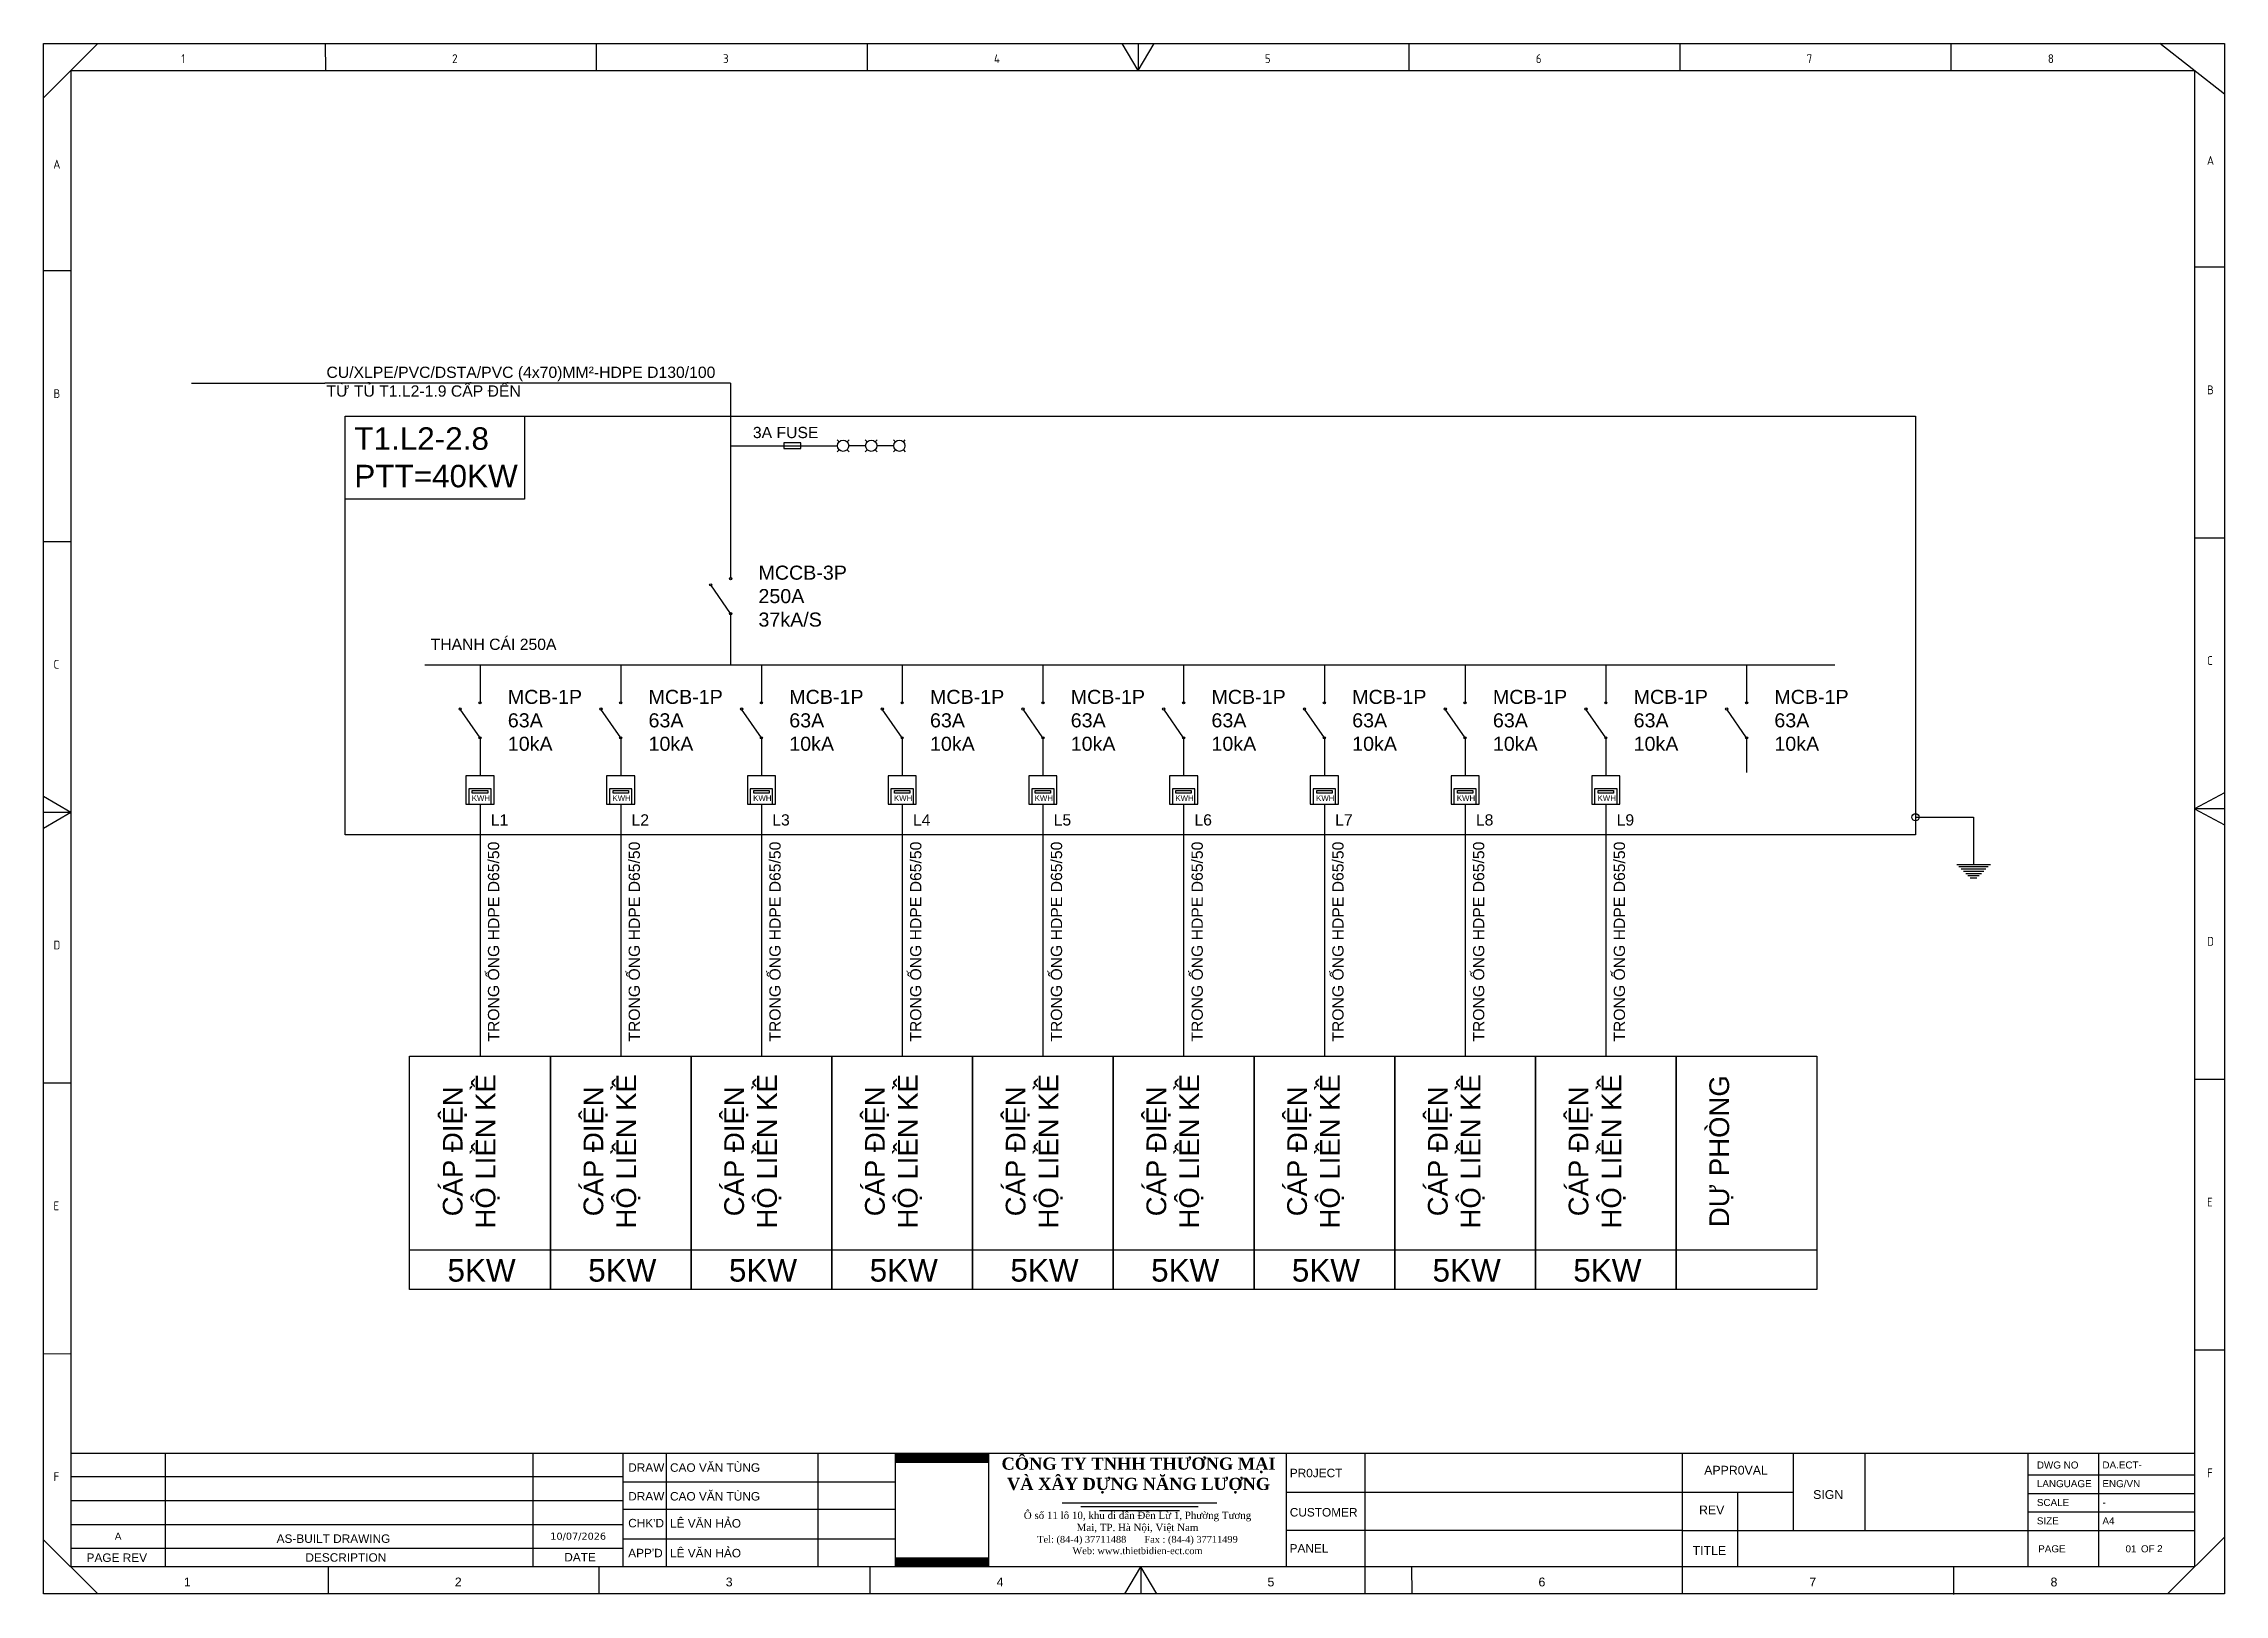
# Model space of a CAD drawing. Header units: millimetres. Extents: x -33730 to 17150, y -76829 to -27437.
# Drawn here: x -27326 to -21399, y -48540 to -44323 of the extents above; entities that cross this region are included whole.
import ezdxf
from ezdxf.enums import TextEntityAlignment as Align

# ---------------------------------------------------------------- set-up
doc = ezdxf.new("R2010")
doc.units = ezdxf.units.MM
doc.header["$LTSCALE"] = 3
doc.layers.add('0 @ 1', color=7, linetype='Continuous')
doc.layers.add('@.VISIBLE', color=7, linetype='Continuous')
doc.styles.add('Annotative', font='arial.ttf')
doc.styles.add('CET-H', font='verdana.ttf', dxfattribs={"height": 4})
doc.styles.add('ROMANS', font='isocp.shx', dxfattribs={"height": 2})
doc.styles.get("Standard").update_dxf_attribs({"font": 'arial.ttf'})

msp = doc.modelspace()

# ---------------------------------------------------------------- texts
at = {"attachment_point": 1}
for s, width, insert, char_height in [('CU/XLPE/PVC/DSTA/PVC (4x70)MM²-HDPE D130/100\\PTỪ TỦ T1.L2-1.9 CẤP ĐẾN', 1198.542, (-26557.28, -45201.17), 30.6), ('T1.L2-2.8\\PPTT=40KW', 1198.542, (-26481.6, -45366.13), 61.2), ('3A FUSE', 1198.542, (-25398.28, -45364.93), 30.6), ('MCCB-3P\\P250A\\P37kA/S', 509.7292, (-25383.14, -45742.31), 38.25), ('THANH CÁI 250A', 1198.542, (-26274.17, -45940.92), 30.6), ('MCB-1P\\P63A\\P10kA', 509.7292, (-26064.39, -46080.1), 38.25), ('MCB-1P\\P63A\\P10kA', 509.7292, (-25681.89, -46080.1), 38.25), ('MCB-1P\\P63A\\P10kA', 509.7292, (-25299.39, -46080.1), 38.25), ('MCB-1P\\P63A\\P10kA', 509.7292, (-24916.89, -46080.1), 38.25), ('MCB-1P\\P63A\\P10kA', 509.7292, (-24534.39, -46080.1), 38.25), ('MCB-1P\\P63A\\P10kA', 509.7292, (-24151.89, -46080.1), 38.25), ('MCB-1P\\P63A\\P10kA', 509.7292, (-23769.39, -46080.1), 38.25), ('MCB-1P\\P63A\\P10kA', 509.7292, (-23386.89, -46080.1), 38.25), ('MCB-1P\\P63A\\P10kA', 509.7292, (-23004.39, -46080.1), 38.25), ('MCB-1P\\P63A\\P10kA', 509.7292, (-22621.89, -46080.1), 38.25), ('KWH', 509.7292, (-26162.49, -46366.71), 15.3), ('KWH', 509.7292, (-25779.99, -46366.71), 15.3), ('KWH', 509.7292, (-25397.49, -46366.71), 15.3), ('KWH', 509.7292, (-25014.99, -46366.71), 15.3), ('KWH', 509.7292, (-24632.49, -46366.71), 15.3), ('KWH', 509.7292, (-24249.99, -46366.71), 15.3), ('KWH', 509.7292, (-23867.49, -46366.71), 15.3), ('KWH', 509.7292, (-23484.99, -46366.71), 15.3), ('KWH', 509.7292, (-23102.49, -46366.71), 15.3), ('L1', 1198.542, (-26110.63, -46418.5), 30.6), ('L2', 1198.542, (-25728.13, -46418.5), 30.6), ('L3', 1198.542, (-25345.63, -46418.5), 30.6), ('L4', 1198.542, (-24963.13, -46418.5), 30.6), ('L5', 1198.542, (-24580.63, -46418.5), 30.6), ('L6', 1198.542, (-24198.13, -46418.5), 30.6), ('L7', 1198.542, (-23815.63, -46418.5), 30.6), ('L8', 1198.542, (-23433.13, -46418.5), 30.6), ('L9', 1198.542, (-23050.63, -46418.5), 30.6), ('\\pi508.89037;5KW', 1198.542, (-26737.28, -47628.24), 61.2), ('\\pi508.89037;5KW', 1198.542, (-26354.78, -47628.24), 61.2), ('\\pi508.89037;5KW', 1198.542, (-25972.28, -47628.24), 61.2), ('\\pi508.89037;5KW', 1198.542, (-25589.78, -47628.24), 61.2), ('\\pi508.89037;5KW', 1198.542, (-25207.28, -47628.24), 61.2), ('\\pi508.89037;5KW', 1198.542, (-24824.78, -47628.24), 61.2), ('\\pi508.89037;5KW', 1198.542, (-24442.28, -47628.24), 61.2), ('\\pi508.89037;5KW', 1198.542, (-24059.78, -47628.24), 61.2), ('\\pi508.89037;5KW', 1198.542, (-23677.28, -47628.24), 61.2)]:
    msp.add_mtext_dynamic_manual_height_columns(s, width=width, gutter_width=15.3, heights=[0], dxfattribs=dict(at, insert=insert, char_height=char_height))
at = {"attachment_point": 1, "rotation": 90}
for s, insert, char_height in [('TRONG ỐNG HDPE D65/50', (-26118.42, -47036.86), 30.6), ('TRONG ỐNG HDPE D65/50', (-25735.92, -47036.86), 30.6), ('TRONG ỐNG HDPE D65/50', (-25353.42, -47036.86), 30.6), ('TRONG ỐNG HDPE D65/50', (-24970.92, -47036.86), 30.6), ('TRONG ỐNG HDPE D65/50', (-24588.42, -47036.86), 30.6), ('TRONG ỐNG HDPE D65/50', (-24205.92, -47036.86), 30.6), ('TRONG ỐNG HDPE D65/50', (-23823.42, -47036.86), 30.6), ('TRONG ỐNG HDPE D65/50', (-23440.92, -47036.86), 30.6), ('TRONG ỐNG HDPE D65/50', (-23058.42, -47036.86), 30.6), ('\\pi427.53476;CÁP ĐIỆN\\P\\pi394.33083;HỘ LIỀN KỀ', (-26240.98, -47939.22), 53.55), ('\\pi427.53476;CÁP ĐIỆN\\P\\pi394.33083;HỘ LIỀN KỀ', (-25858.48, -47939.22), 53.55), ('\\pi427.53476;CÁP ĐIỆN\\P\\pi394.33083;HỘ LIỀN KỀ', (-25475.98, -47939.22), 53.55), ('\\pi427.53476;CÁP ĐIỆN\\P\\pi394.33083;HỘ LIỀN KỀ', (-25093.48, -47939.22), 53.55), ('\\pi427.53476;CÁP ĐIỆN\\P\\pi394.33083;HỘ LIỀN KỀ', (-24710.98, -47939.22), 53.55), ('\\pi427.53476;CÁP ĐIỆN\\P\\pi394.33083;HỘ LIỀN KỀ', (-24328.48, -47939.22), 53.55), ('\\pi427.53476;CÁP ĐIỆN\\P\\pi394.33083;HỘ LIỀN KỀ', (-23945.98, -47939.22), 53.55), ('\\pi427.53476;CÁP ĐIỆN\\P\\pi394.33083;HỘ LIỀN KỀ', (-23563.48, -47939.22), 53.55), ('\\pi427.53476;CÁP ĐIỆN\\P\\pi394.33083;HỘ LIỀN KỀ', (-23180.98, -47939.22), 53.55), ('\\pi397.98363;DỰ PHÒNG', (-22798.48, -47939.22), 53.55)]:
    msp.add_mtext_dynamic_manual_height_columns(s, width=1198.542, gutter_width=15.3, heights=[0], dxfattribs=dict(at, insert=insert, char_height=char_height))

# ---------------------------------------------------------------- blocks, each defined once
blk = doc.blocks.new('DEN BAO PHA_KY HIEU')
for p, q in [((51.78, 11.48), (51.43, 11.83)), ((53.2, 11.48), (53.55, 11.83)), ((56.78, 11.48), (56.43, 11.83)), ((58.2, 11.48), (58.55, 11.83)), ((61.78, 11.48), (61.43, 11.83)), ((63.2, 11.48), (63.55, 11.83)), ((51.78, 10.06), (51.43, 9.71)), ((53.2, 10.06), (53.55, 9.71)), ((56.49, 10.77), (53.49, 10.77)), ((56.78, 10.06), (56.43, 9.71)), ((58.2, 10.06), (58.55, 9.71)), ((61.49, 10.77), (58.49, 10.77)), ((61.78, 10.06), (61.43, 9.71)), ((63.2, 10.06), (63.55, 9.71))]:
    blk.add_line(p, q)
for centre in [(52.49, 10.77), (57.49, 10.77), (62.49, 10.77)]:
    blk.add_circle(centre, 1)
blk = doc.blocks.new('KHUNG TEN CHUAN CET')
at = {"color": 134, "lineweight": 25}
for p, q in [((0, 219.81), (309.02, 219.81)), ((0, 0), (0, 219.81)), ((7.68, 219.81), (0, 212.13)), ((39.92, 219.81), (39.93, 215.97)), ((78.31, 219.81), (78.32, 215.97)), ((116.7, 219.81), (116.7, 215.97)), ((155.09, 215.97), (152.83, 219.81)), ((155.09, 219.81), (155.09, 215.97)), ((155.09, 215.97), (157.36, 219.81)), ((193.47, 219.81), (193.48, 215.97)), ((231.86, 219.81), (231.87, 215.97)), ((270.25, 219.81), (270.26, 215.97)), ((309.02, 212.63), (299.87, 219.81)), ((309.02, 219.81), (309.02, 0)), ((3.85, 215.97), (304.81, 215.97)), ((3.85, 215.97), (3.85, 3.83)), ((304.81, 215.97), (304.81, 3.83)), ((3.85, 187.57), (0, 187.57)), ((309.02, 188.1), (304.81, 188.09)), ((3.85, 149.18), (0, 149.18)), ((309.02, 149.71), (304.81, 149.71)), ((3.85, 110.79), (0, 113.06)), ((309.02, 113.59), (304.81, 111.32)), ((309.02, 111.32), (304.81, 111.32)), ((304.81, 111.32), (309.02, 109.06)), ((3.85, 110.79), (0, 110.79)), ((3.85, 110.79), (0, 108.53)), ((3.85, 72.4), (0, 72.4)), ((309.02, 72.94), (304.81, 72.93)), ((3.85, 34.02), (0, 34.01)), ((308.96, 34.55), (304.81, 34.54)), ((3.85, 19.95), (304.81, 19.95)), ((17.27, 3.85), (17.27, 19.95)), ((88.26, 3.83), (88.26, 19.95)), ((109.76, 3.83), (109.76, 19.95)), ((187.25, 0), (187.25, 19.95)), ((232.25, 0), (232.25, 19.95)), ((247.9, 19.95), (247.9, 8.98)), ((258.12, 8.98), (258.12, 19.95)), ((281.24, 8.98), (281.24, 19.95)), ((291.24, 8.98), (291.24, 19.95)), ((3.85, 16.64), (82.14, 16.64)), ((281.24, 16.9), (304.81, 16.9)), ((3.85, 13.25), (82.14, 13.25)), ((176.12, 14.45), (247.9, 14.45)), ((232.25, 14.45), (247.9, 14.45)), ((240.08, 3.83), (240.08, 14.45)), ((281.24, 14.26), (304.81, 14.26)), ((3.85, 9.87), (82.14, 9.87)), ((281.24, 11.62), (304.81, 11.62)), ((7.68, 0), (0, 7.68)), ((3.85, 6.51), (82.14, 6.51)), ((232.25, 8.98), (176.12, 8.98)), ((232.25, 8.98), (304.81, 8.98)), ((281.24, 3.83), (281.24, 8.98)), ((291.24, 3.83), (291.24, 8.98)), ((309.02, 8.05), (300.98, 0)), ((304.81, 3.83), (3.85, 3.83)), ((40.3, 3.83), (40.31, 0)), ((153.2, 0), (155.47, 3.83)), ((155.46, 3.83), (155.47, 0)), ((157.73, 0), (155.47, 3.83)), ((270.63, 3.83), (270.63, -0.07)), ((309.02, 0), (0, 0))]:
    blk.add_line(p, q, dxfattribs=at)
at = {"color": 134, "lineweight": 25, "ltscale": 50}
for p, q in [((69.36, 3.83), (69.36, 19.95)), ((82.14, 3.83), (82.14, 19.95)), ((120.7, 3.83), (120.7, 19.95)), ((133.95, 3.83), (133.95, 19.95)), ((176.12, 3.83), (176.12, 19.95)), ((82.14, 15.88), (120.7, 15.88)), ((82.14, 12.04), (120.7, 12.04)), ((82.14, 7.82), (120.7, 7.82)), ((78.69, 3.83), (78.69, 0)), ((117.08, 3.83), (117.08, 0)), ((193.85, 3.83), (193.86, 0))]:
    blk.add_line(p, q, dxfattribs=at)
at = {"color": 6}
for p, q in [((144.33, 12.9), (166.25, 12.9)), ((146.99, 12.4), (163.59, 12.4)), ((149.64, 11.85), (160.94, 11.85))]:
    blk.add_line(p, q, dxfattribs=at)
at = {"color": 7, "true_color": 0xffffff, "const_width": 1.35}
for points in [[(120.75, 19.26), (133.91, 19.26)], [(120.75, 4.52), (133.91, 4.52)]]:
    blk.add_lwpolyline(points, dxfattribs=at)
at = {"color": 134, "lineweight": 25, "style": 'ROMANS'}
for s, p in [('1', (19.5, 217.05)), ('2', (57.89, 217.05)), ('3', (96.28, 217.05)), ('4', (134.67, 217.05)), ('5', (173.05, 217.05)), ('6', (211.45, 217.05)), ('7', (249.83, 217.05)), ('8', (284.01, 217.05)), ('A', (1.37, 202.08)), ('A', (306.55, 202.61)), ('B', (1.4, 169.56)), ('B', (306.57, 170.09)), ('C', (306.57, 131.71)), ('C', (1.4, 131.18)), ('D', (306.57, 91.9)), ('D', (1.4, 91.37)), ('E', (1.4, 54.4)), ('E', (306.57, 54.93)), ('F', (1.4, 16.01)), ('F', (306.57, 16.54))]:
    blk.add_text(s, height=1.25, dxfattribs=at).set_placement(p)
at = {"color": 1, "insert": (155.16, 19.34), "char_height": 1.7247, "width": 46.2113, "attachment_point": 2}
blk.add_mtext('{\\fTimes New Roman|b1|i0|c0|p18;CÔNG TY TNHH THƯƠNG MẠI \\PVÀ XÂY DỰNG NĂNG LƯỢNG}', dxfattribs=at)
at = {"color": 3, "insert": (155.01, 11.66), "char_height": 0.99989, "width": 34.762, "attachment_point": 2}
blk.add_mtext('{\\fTimes New Roman|b0|i0|c163|p18;\\H1.029x;Ô số 11 lô 10, khu di dân Đền Lừ 1, Phường \\fTimes New Roman|b0|i0|c0|p18;Tương\\fTimes New Roman|b0|i0|c163|p18; Mai,\\fTimes New Roman|b0|i0|c0|p18; TP. Hà Nội, Việt Nam\\H0.9429x;\\P\\fTimes New Roman|b0|i0|c238|p18;Tel: (84-4) 37711488       Fax : (84-4) 37711499     \\PWeb: www.thietbidien-ect.com\\P\\fTimes New Roman|b0|i0|c0|p18;\\H1.03x;     }', dxfattribs=at)
at = {"style": 'Annotative'}
for tag, p in [('DRAWING_NO', (291.74, 17.78)), ('SCALE', (291.74, 12.47)), ('SIZE', (291.74, 9.86)), ('TOTAL_PAGE', (299.49, 5.93))]:
    blk.add_attdef(tag, p, '', height=1, dxfattribs=at)
for tag, p in [('DRAW_1', (88.76, 17.91)), ('DRAW_2', (88.76, 13.85)), ('CHECKED', (88.76, 10.01)), ('APPROVED', (88.76, 5.79))]:
    blk.add_attdef(tag, text='', height=1.2, dxfattribs=at).set_placement(p, align=Align.MIDDLE_LEFT)
for tag, height, style, p in [('PR0JECT', 1.2, 'Annotative', (209.75, 17.19)), ('CUSTOMER', 1.2, 'Annotative', (209.75, 11.6)), ('REV', 1, 'Annotative', (10.56, 8.19)), ('DATE', 1, 'CET-H', (75.75, 8.19)), ('PR0JECT_N0.', 1.2, 'Annotative', (209.75, 6.47)), ('TEN_BAN_VE', 1.2, 'Annotative', (260.66, 6.41))]:
    blk.add_attdef(tag, text='', height=height, dxfattribs=dict(style=style)).set_placement(p, align=Align.MIDDLE_CENTER)
blk.add_attdef('PAGE', text='', height=1, dxfattribs=at).set_placement((296.57, 5.9), align=Align.RIGHT)
at = {"layer": '0 @ 1', "color": 134, "lineweight": 25, "style": 'Annotative'}
for s, height, p in [('DWG NO', 1, (282.45, 17.78)), ('PR0JECT', 1.2, (176.59, 16.55)), ('APPR0VAL', 1.249, (235.31, 16.92)), ('LANGUAGE ', 1, (282.45, 15.14)), ('ENG/VN', 1, (291.74, 15.14)), ('REV', 1.249, (234.58, 11.29)), ('SIGN', 1.249, (250.75, 13.47)), ('SCALE ', 1, (282.45, 12.47)), ('CUSTOMER', 1.2, (176.59, 10.98)), ('SIZE ', 1, (282.45, 9.86)), ('AS-BUILT DRAWING', 1.2, (33.02, 7.24)), ('PANEL', 1.2, (176.56, 5.86)), ('TITLE ', 1.249, (233.67, 5.53)), ('PAGE ', 1, (282.64, 5.9)), ('OF', 1, (297.2, 5.9)), ('PAGE REV', 1.2, (6.09, 4.54)), ('DESCRIPTION', 1.2, (37.1, 4.57)), ('DATE', 1.2, (73.78, 4.61)), ('1', 1.25, (19.88, 1.07)), ('2', 1.25, (58.27, 1.07)), ('3', 1.25, (96.66, 1.07)), ('4', 1.25, (135.05, 1.07)), ('5', 1.25, (173.43, 1.07)), ('6', 1.25, (211.83, 1.07)), ('7', 1.25, (250.21, 1.07)), ('8', 1.25, (284.39, 1.07))]:
    blk.add_text(s, height=height, dxfattribs=at).set_placement(p)
for s, p in [('DRAW', (82.84, 17.92)), ('DRAW', (82.84, 13.85)), ("CHK'D", (82.84, 10.04)), ("APP'D", (82.84, 5.8))]:
    blk.add_text(s, height=1.2, dxfattribs=at).set_placement(p, align=Align.MIDDLE_LEFT)
blk = doc.blocks.new('*U2414')
ref = blk.add_blockref('KHUNG TEN CHUAN CET', (-27326.1, -48538.8), dxfattribs=dict(xscale=19.18109915809952, yscale=19.18109915809952, zscale=19.18109915809952))
ref.add_attrib('DATE', '10/07/2026', dxfattribs={"layer": '0 @ 1', "height": 19.18, "style": 'CET-H'}).set_placement((-25873.1, -48381.7), align=Align.MIDDLE_CENTER)
ref.add_attrib('APPROVED', 'LÊ VĂN HẢO', dxfattribs={"layer": '0 @ 1', "height": 23.02, "style": 'Annotative'}).set_placement((-25623.5, -48427.8), align=Align.MIDDLE_LEFT)
ref.add_attrib('CHECKED', 'LÊ VĂN HẢO', dxfattribs={"layer": '0 @ 1', "height": 23.02, "style": 'Annotative'}).set_placement((-25623.5, -48346.8), align=Align.MIDDLE_LEFT)
ref.add_attrib('DRAW_2', 'CAO VĂN TÙNG', dxfattribs={"layer": '0 @ 1', "height": 23.017, "style": 'Annotative'}).set_placement((-25623.5, -48273.2), align=Align.MIDDLE_LEFT)
ref.add_attrib('DRAW_1', 'CAO VĂN TÙNG', dxfattribs={"layer": '0 @ 1', "height": 23.017, "style": 'Annotative'}).set_placement((-25623.5, -48195.1), align=Align.MIDDLE_LEFT)
ref.add_attrib('TOTAL_PAGE', '2', (-21581.5, -48425.1), dxfattribs={"layer": '0 @ 1', "height": 19.2, "style": 'Annotative'})
ref.add_attrib('PAGE', '01', dxfattribs={"layer": '0 @ 1', "height": 19.18, "style": 'Annotative'}).set_placement((-21637.6, -48425.6), align=Align.RIGHT)
ref.add_attrib('DRAWING_NO', 'DA.ECT-', (-21730.2, -48197.6), dxfattribs={"layer": '0 @ 1', "height": 19.18, "style": 'Annotative'})
ref.add_attrib('SIZE', 'A4', (-21730.2, -48349.6), dxfattribs={"layer": '0 @ 1', "height": 19.18, "style": 'Annotative'})
ref.add_attrib('SCALE', '-', (-21730.2, -48299.5), dxfattribs={"layer": '0 @ 1', "height": 19.2, "style": 'Annotative'})
ref.add_attrib('REV', 'A', dxfattribs={"layer": '0 @ 1', "height": 19.2, "style": 'Annotative'}).set_placement((-27123.6, -48381.7), align=Align.MIDDLE_CENTER)

# ---------------------------------------------------------------- linework, layer by layer
for p, q in [((-26924.01, -45245.89), (-26561.94, -45245.89)), ((-25458.7, -45245.89), (-26561.94, -45245.89)), ((-25458.7, -45245.89), (-25458.7, -45714.65)), ((-25458.7, -45416.25), (-25313.96, -45416.25)), ((-25313.96, -45416.25), (-25268.06, -45416.25)), ((-25268.06, -45416.25), (-25168.43, -45416.25)), ((-25458.7, -45714.65), (-25458.7, -45777.73)), ((-25458.7, -45872.81), (-25512.68, -45794.53)), ((-25458.7, -45872.81), (-25458.7, -45967.16)), ((-25458.7, -45967.16), (-25458.7, -46012.52)), ((-26290.01, -46012.52), (-22457.95, -46012.52)), ((-26139.96, -46012.52), (-26139.96, -46115.53)), ((-25757.46, -46012.52), (-25757.46, -46115.53)), ((-25374.96, -46012.52), (-25374.96, -46115.53)), ((-24992.46, -46012.52), (-24992.46, -46115.53)), ((-24609.96, -46012.52), (-24609.96, -46115.53)), ((-24227.46, -46012.52), (-24227.46, -46115.53)), ((-23844.96, -46012.52), (-23844.96, -46115.53)), ((-23462.46, -46012.52), (-23462.46, -46115.53)), ((-23079.96, -46012.52), (-23079.96, -46115.53)), ((-22697.46, -46012.52), (-22697.46, -46115.53)), ((-26139.96, -46210.6), (-26193.93, -46132.33)), ((-25757.46, -46210.6), (-25811.43, -46132.33)), ((-25374.96, -46210.6), (-25428.93, -46132.33)), ((-24992.46, -46210.6), (-25046.43, -46132.33)), ((-24609.96, -46210.6), (-24663.93, -46132.33)), ((-24227.46, -46210.6), (-24281.43, -46132.33)), ((-23844.96, -46210.6), (-23898.93, -46132.33)), ((-23462.46, -46210.6), (-23516.43, -46132.33)), ((-23079.96, -46210.6), (-23133.93, -46132.33)), ((-22697.46, -46210.6), (-22751.43, -46132.33)), ((-26139.96, -46210.6), (-26139.96, -46304.95)), ((-25757.46, -46210.6), (-25757.46, -46304.95)), ((-25374.96, -46210.6), (-25374.96, -46304.95)), ((-24992.46, -46210.6), (-24992.46, -46304.95)), ((-24609.96, -46210.6), (-24609.96, -46304.95)), ((-24227.46, -46210.6), (-24227.46, -46304.95)), ((-23844.96, -46210.6), (-23844.96, -46304.95)), ((-23462.46, -46210.6), (-23462.46, -46304.95)), ((-23079.96, -46210.6), (-23079.96, -46304.95)), ((-22697.46, -46210.6), (-22697.46, -46304.95)), ((-26139.96, -46304.95), (-26139.96, -46314.12)), ((-25757.46, -46304.95), (-25757.46, -46314.12)), ((-25374.96, -46304.95), (-25374.96, -46314.12)), ((-24992.46, -46304.95), (-24992.46, -46314.12)), ((-24609.96, -46304.95), (-24609.96, -46314.12)), ((-24227.46, -46304.95), (-24227.46, -46314.12)), ((-23844.96, -46304.95), (-23844.96, -46314.12)), ((-23462.46, -46304.95), (-23462.46, -46314.12)), ((-23079.96, -46304.95), (-23079.96, -46314.12)), ((-26139.96, -46390.62), (-26139.96, -47076.11)), ((-25757.46, -46390.62), (-25757.46, -47076.11)), ((-25374.96, -46390.62), (-25374.96, -47076.11)), ((-24992.46, -46390.62), (-24992.46, -47076.11)), ((-24609.96, -46390.62), (-24609.96, -47076.11)), ((-24227.46, -46390.62), (-24227.46, -47076.11)), ((-23844.96, -46390.62), (-23844.96, -47076.11)), ((-23462.46, -46390.62), (-23462.46, -47076.11)), ((-23079.96, -46390.62), (-23079.96, -47076.11)), ((-22238.25, -46426.52), (-22080.38, -46426.52)), ((-22080.38, -46426.52), (-22080.38, -46554.82)), ((-22126.28, -46554.82), (-22034.48, -46554.82)), ((-22120.16, -46560.94), (-22040.6, -46560.94)), ((-22114.04, -46567.06), (-22046.72, -46567.06)), ((-22107.92, -46573.18), (-22052.84, -46573.18)), ((-22101.8, -46579.3), (-22058.96, -46579.3)), ((-22095.68, -46585.42), (-22065.08, -46585.42)), ((-22089.56, -46591.54), (-22071.2, -46591.54)), ((-26331.21, -47603.01), (-25948.71, -47603.01)), ((-25948.71, -47603.01), (-25566.21, -47603.01)), ((-25566.21, -47603.01), (-25183.71, -47603.01)), ((-25183.71, -47603.01), (-24801.21, -47603.01)), ((-24801.21, -47603.01), (-24418.71, -47603.01)), ((-24418.71, -47603.01), (-24036.21, -47603.01)), ((-24036.21, -47603.01), (-23653.71, -47603.01)), ((-23653.71, -47603.01), (-23271.21, -47603.01)), ((-23271.21, -47603.01), (-22888.71, -47603.01)), ((-22888.71, -47603.01), (-22506.21, -47603.01))]:
    msp.add_line(p, q)
for points in [[(-26506.71, -45335.84), (-22238.25, -45335.84), (-22238.25, -46474.72), (-26506.71, -46474.72)], [(-26506.71, -45335.84), (-26019.35, -45335.84), (-26019.35, -45561.82), (-26506.71, -45561.82)], [(-25313.96, -45423.9), (-25268.06, -45423.9), (-25268.06, -45408.6), (-25313.96, -45408.6)], [(-26178.21, -46390.62), (-26101.71, -46390.62), (-26101.71, -46314.12), (-26178.21, -46314.12)], [(-26170.38, -46390.62), (-26109.53, -46390.62), (-26109.53, -46349.7), (-26170.38, -46349.7)], [(-25795.71, -46390.62), (-25719.21, -46390.62), (-25719.21, -46314.12), (-25795.71, -46314.12)], [(-25787.88, -46390.62), (-25727.03, -46390.62), (-25727.03, -46349.7), (-25787.88, -46349.7)], [(-25413.21, -46390.62), (-25336.71, -46390.62), (-25336.71, -46314.12), (-25413.21, -46314.12)], [(-25405.38, -46390.62), (-25344.53, -46390.62), (-25344.53, -46349.7), (-25405.38, -46349.7)], [(-25030.71, -46390.62), (-24954.21, -46390.62), (-24954.21, -46314.12), (-25030.71, -46314.12)], [(-25022.88, -46390.62), (-24962.03, -46390.62), (-24962.03, -46349.7), (-25022.88, -46349.7)], [(-24648.21, -46390.62), (-24571.71, -46390.62), (-24571.71, -46314.12), (-24648.21, -46314.12)], [(-24640.38, -46390.62), (-24579.53, -46390.62), (-24579.53, -46349.7), (-24640.38, -46349.7)], [(-24265.71, -46390.62), (-24189.21, -46390.62), (-24189.21, -46314.12), (-24265.71, -46314.12)], [(-24257.88, -46390.62), (-24197.03, -46390.62), (-24197.03, -46349.7), (-24257.88, -46349.7)], [(-23883.21, -46390.62), (-23806.71, -46390.62), (-23806.71, -46314.12), (-23883.21, -46314.12)], [(-23875.38, -46390.62), (-23814.53, -46390.62), (-23814.53, -46349.7), (-23875.38, -46349.7)], [(-23500.71, -46390.62), (-23424.21, -46390.62), (-23424.21, -46314.12), (-23500.71, -46314.12)], [(-23492.88, -46390.62), (-23432.03, -46390.62), (-23432.03, -46349.7), (-23492.88, -46349.7)], [(-23118.21, -46390.62), (-23041.71, -46390.62), (-23041.71, -46314.12), (-23118.21, -46314.12)], [(-23110.38, -46390.62), (-23049.53, -46390.62), (-23049.53, -46349.7), (-23110.38, -46349.7)], [(-26160.85, -46354.03), (-26119.06, -46354.03), (-26119.06, -46361.22), (-26160.85, -46361.22)], [(-25778.35, -46354.03), (-25736.56, -46354.03), (-25736.56, -46361.22), (-25778.35, -46361.22)], [(-25395.85, -46354.03), (-25354.06, -46354.03), (-25354.06, -46361.22), (-25395.85, -46361.22)], [(-25013.35, -46354.03), (-24971.56, -46354.03), (-24971.56, -46361.22), (-25013.35, -46361.22)], [(-24630.85, -46354.03), (-24589.06, -46354.03), (-24589.06, -46361.22), (-24630.85, -46361.22)], [(-24248.35, -46354.03), (-24206.56, -46354.03), (-24206.56, -46361.22), (-24248.35, -46361.22)], [(-23865.85, -46354.03), (-23824.06, -46354.03), (-23824.06, -46361.22), (-23865.85, -46361.22)], [(-23483.35, -46354.03), (-23441.56, -46354.03), (-23441.56, -46361.22), (-23483.35, -46361.22)], [(-23100.85, -46354.03), (-23059.06, -46354.03), (-23059.06, -46361.22), (-23100.85, -46361.22)], [(-26331.21, -47076.11), (-25948.71, -47076.11), (-25948.71, -47710.9), (-26331.21, -47710.9)], [(-25948.71, -47076.11), (-25566.21, -47076.11), (-25566.21, -47710.9), (-25948.71, -47710.9)], [(-25566.21, -47076.11), (-25183.71, -47076.11), (-25183.71, -47710.9), (-25566.21, -47710.9)], [(-25183.71, -47076.11), (-24801.21, -47076.11), (-24801.21, -47710.9), (-25183.71, -47710.9)], [(-24801.21, -47076.11), (-24418.71, -47076.11), (-24418.71, -47710.9), (-24801.21, -47710.9)], [(-24418.71, -47076.11), (-24036.21, -47076.11), (-24036.21, -47710.9), (-24418.71, -47710.9)], [(-24036.21, -47076.11), (-23653.71, -47076.11), (-23653.71, -47710.9), (-24036.21, -47710.9)], [(-23653.71, -47076.11), (-23271.21, -47076.11), (-23271.21, -47710.9), (-23653.71, -47710.9)], [(-23271.21, -47076.11), (-22888.71, -47076.11), (-22888.71, -47710.9), (-23271.21, -47710.9)], [(-22888.71, -47076.11), (-22506.21, -47076.11), (-22506.21, -47710.9), (-22888.71, -47710.9)]]:
    msp.add_lwpolyline(points, close=True)
for centre, radius in [((-25512.68, -45794.53), 3.06), ((-25458.7, -45777.73), 3.06), ((-25458.7, -45872.81), 3.06), ((-26139.96, -46115.53), 3.06), ((-25757.46, -46115.53), 3.06), ((-25374.96, -46115.53), 3.06), ((-24992.46, -46115.53), 3.06), ((-24609.96, -46115.53), 3.06), ((-24227.46, -46115.53), 3.06), ((-23844.96, -46115.53), 3.06), ((-23462.46, -46115.53), 3.06), ((-23079.96, -46115.53), 3.06), ((-22697.46, -46115.53), 3.06), ((-26193.93, -46132.33), 3.06), ((-25811.43, -46132.33), 3.06), ((-25428.93, -46132.33), 3.06), ((-25046.43, -46132.33), 3.06), ((-24663.93, -46132.33), 3.06), ((-24281.43, -46132.33), 3.06), ((-23898.93, -46132.33), 3.06), ((-23516.43, -46132.33), 3.06), ((-23133.93, -46132.33), 3.06), ((-22751.43, -46132.33), 3.06), ((-26139.96, -46210.6), 3.06), ((-25757.46, -46210.6), 3.06), ((-25374.96, -46210.6), 3.06), ((-24992.46, -46210.6), 3.06), ((-24609.96, -46210.6), 3.06), ((-24227.46, -46210.6), 3.06), ((-23844.96, -46210.6), 3.06), ((-23462.46, -46210.6), 3.06), ((-23079.96, -46210.6), 3.06), ((-22697.46, -46210.6), 3.06), ((-22238.25, -46426.52), 9.8)]:
    msp.add_circle(centre, radius)

# ---------------------------------------------------------------- block references
at = {"xscale": 15.3, "yscale": 15.3, "zscale": 15.3}
msp.add_blockref('DEN BAO PHA_KY HIEU', (-25956.26, -45581.01), dxfattribs=at)
at = {"layer": '@.VISIBLE'}
msp.add_blockref('*U2414', (0, 0), dxfattribs=at)

msp.set_redraw_order([(e.dxf.handle, doc.entitydb.next_handle()) for e in msp.query("TEXT MTEXT ATTDEF DIMENSION ARC_DIMENSION")])  # texts and dimensions are drawn at this point

doc.saveas('drawing.dxf')
